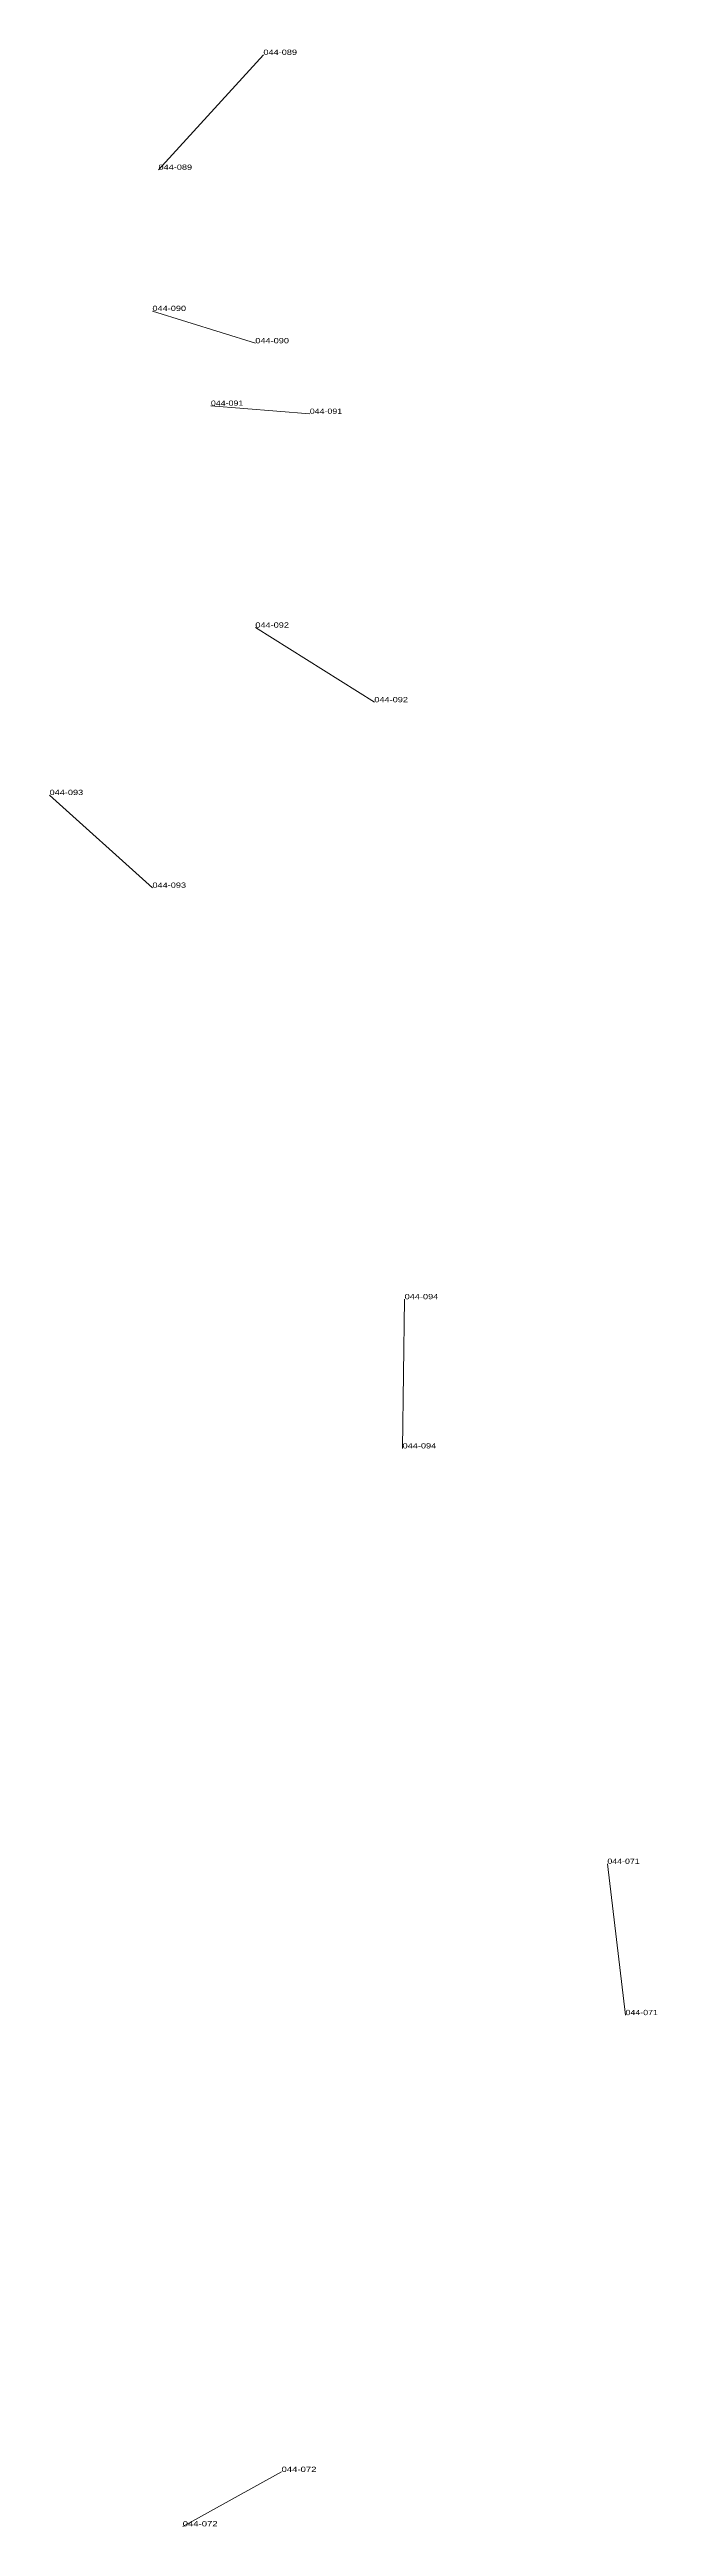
# Model space of a CAD drawing. Header units: metres. Extents: x 571156 to 607184, y 703608 to 727431.
# Drawn here: x 585502 to 585733, y 725743 to 726683 of the extents above; entities that cross this region are included whole.
import ezdxf

# ---------------------------------------------------------------- set-up
doc = ezdxf.new("R2010")
doc.units = ezdxf.units.M
doc.header["$LTSCALE"] = 0.8
doc.layers.add('60', color=7, linetype='Continuous', lineweight=13)
doc.layers.add('61', color=7, linetype='Continuous')

msp = doc.modelspace()

# ---------------------------------------------------------------- linework, layer by layer
at = {"layer": '60'}
for p, q in [((585543.37, 726637.11), (585583.18, 726680.74)), ((585543.37, 726637.11), (585583.18, 726680.74)), ((585543.37, 726637.11), (585583.18, 726680.74)), ((585541.08, 726583.52), (585580.12, 726571.27)), ((585541.08, 726583.52), (585580.12, 726571.27)), ((585541.08, 726583.52), (585580.12, 726571.27)), ((585563.28, 726547.54), (585600.79, 726544.48)), ((585563.28, 726547.54), (585600.79, 726544.48)), ((585563.28, 726547.54), (585600.79, 726544.48)), ((585580.12, 726463.33), (585625.28, 726435.01)), ((585580.12, 726463.33), (585625.28, 726435.01)), ((585580.12, 726463.33), (585625.28, 726435.01)), ((585502.04, 726399.79), (585541.08, 726364.58)), ((585502.04, 726399.79), (585541.08, 726364.58)), ((585502.04, 726399.79), (585541.08, 726364.58)), ((585636, 726151.77), (585636.77, 726208.41)), ((585636, 726151.77), (585636.77, 726208.41)), ((585636, 726151.77), (585636.77, 726208.41)), ((585720.59, 725936.66), (585713.7, 725994.07)), ((585720.59, 725936.66), (585713.7, 725994.07)), ((585720.59, 725936.66), (585713.7, 725994.07)), ((585552.56, 725742.6), (585590.07, 725763.27)), ((585552.56, 725742.6), (585590.07, 725763.27)), ((585552.56, 725742.6), (585590.07, 725763.27))]:
    msp.add_line(p, q, dxfattribs=at)

# ---------------------------------------------------------------- texts
for s, width, p in [('044-089', 1.3, (585583.18, 726680.74)), ('044-089', 1.3, (585583.18, 726680.74)), ('044-089', 1.3, (585583.18, 726680.74)), ('044-090', 1.3, (585580.12, 726571.27)), ('044-090', 1.3, (585580.12, 726571.27)), ('044-090', 1.3, (585580.12, 726571.27)), ('044-091', 1.25, (585600.79, 726544.48)), ('044-091', 1.25, (585600.79, 726544.48)), ('044-091', 1.25, (585600.79, 726544.48)), ('044-092', 1.3, (585625.28, 726435.01)), ('044-092', 1.3, (585625.28, 726435.01)), ('044-092', 1.3, (585625.28, 726435.01)), ('044-093', 1.3, (585541.08, 726364.58)), ('044-093', 1.3, (585541.08, 726364.58)), ('044-093', 1.3, (585541.08, 726364.58)), ('044-094', 1.3, (585636.77, 726208.41)), ('044-094', 1.3, (585636.77, 726208.41)), ('044-094', 1.3, (585636.77, 726208.41)), ('044-071', 1.25, (585713.7, 725994.07)), ('044-071', 1.25, (585713.7, 725994.07)), ('044-071', 1.25, (585713.7, 725994.07)), ('044-072', 1.35, (585590.07, 725763.27)), ('044-072', 1.35, (585590.07, 725763.27)), ('044-072', 1.35, (585590.07, 725763.27))]:
    msp.add_text(s, height=2, dxfattribs=dict(at, width=width)).set_placement(p)
at = {"layer": '61'}
for s, width, p in [('044-089', 1.3, (585543.37, 726637.11)), ('044-089', 1.3, (585543.37, 726637.11)), ('044-089', 1.3, (585543.37, 726637.11)), ('044-090', 1.3, (585541.08, 726583.52)), ('044-090', 1.3, (585541.08, 726583.52)), ('044-090', 1.3, (585541.08, 726583.52)), ('044-091', 1.25, (585563.28, 726547.54)), ('044-091', 1.25, (585563.28, 726547.54)), ('044-091', 1.25, (585563.28, 726547.54)), ('044-092', 1.3, (585580.12, 726463.33)), ('044-092', 1.3, (585580.12, 726463.33)), ('044-092', 1.3, (585580.12, 726463.33)), ('044-093', 1.3, (585502.04, 726399.79)), ('044-093', 1.3, (585502.04, 726399.79)), ('044-093', 1.3, (585502.04, 726399.79)), ('044-094', 1.3, (585636, 726151.77)), ('044-094', 1.3, (585636, 726151.77)), ('044-094', 1.3, (585636, 726151.77)), ('044-071', 1.25, (585720.59, 725936.66)), ('044-071', 1.25, (585720.59, 725936.66)), ('044-071', 1.25, (585720.59, 725936.66)), ('044-072', 1.35, (585552.56, 725742.6)), ('044-072', 1.35, (585552.56, 725742.6)), ('044-072', 1.35, (585552.56, 725742.6))]:
    msp.add_text(s, height=2, dxfattribs=dict(at, width=width)).set_placement(p)

doc.saveas('drawing.dxf')
